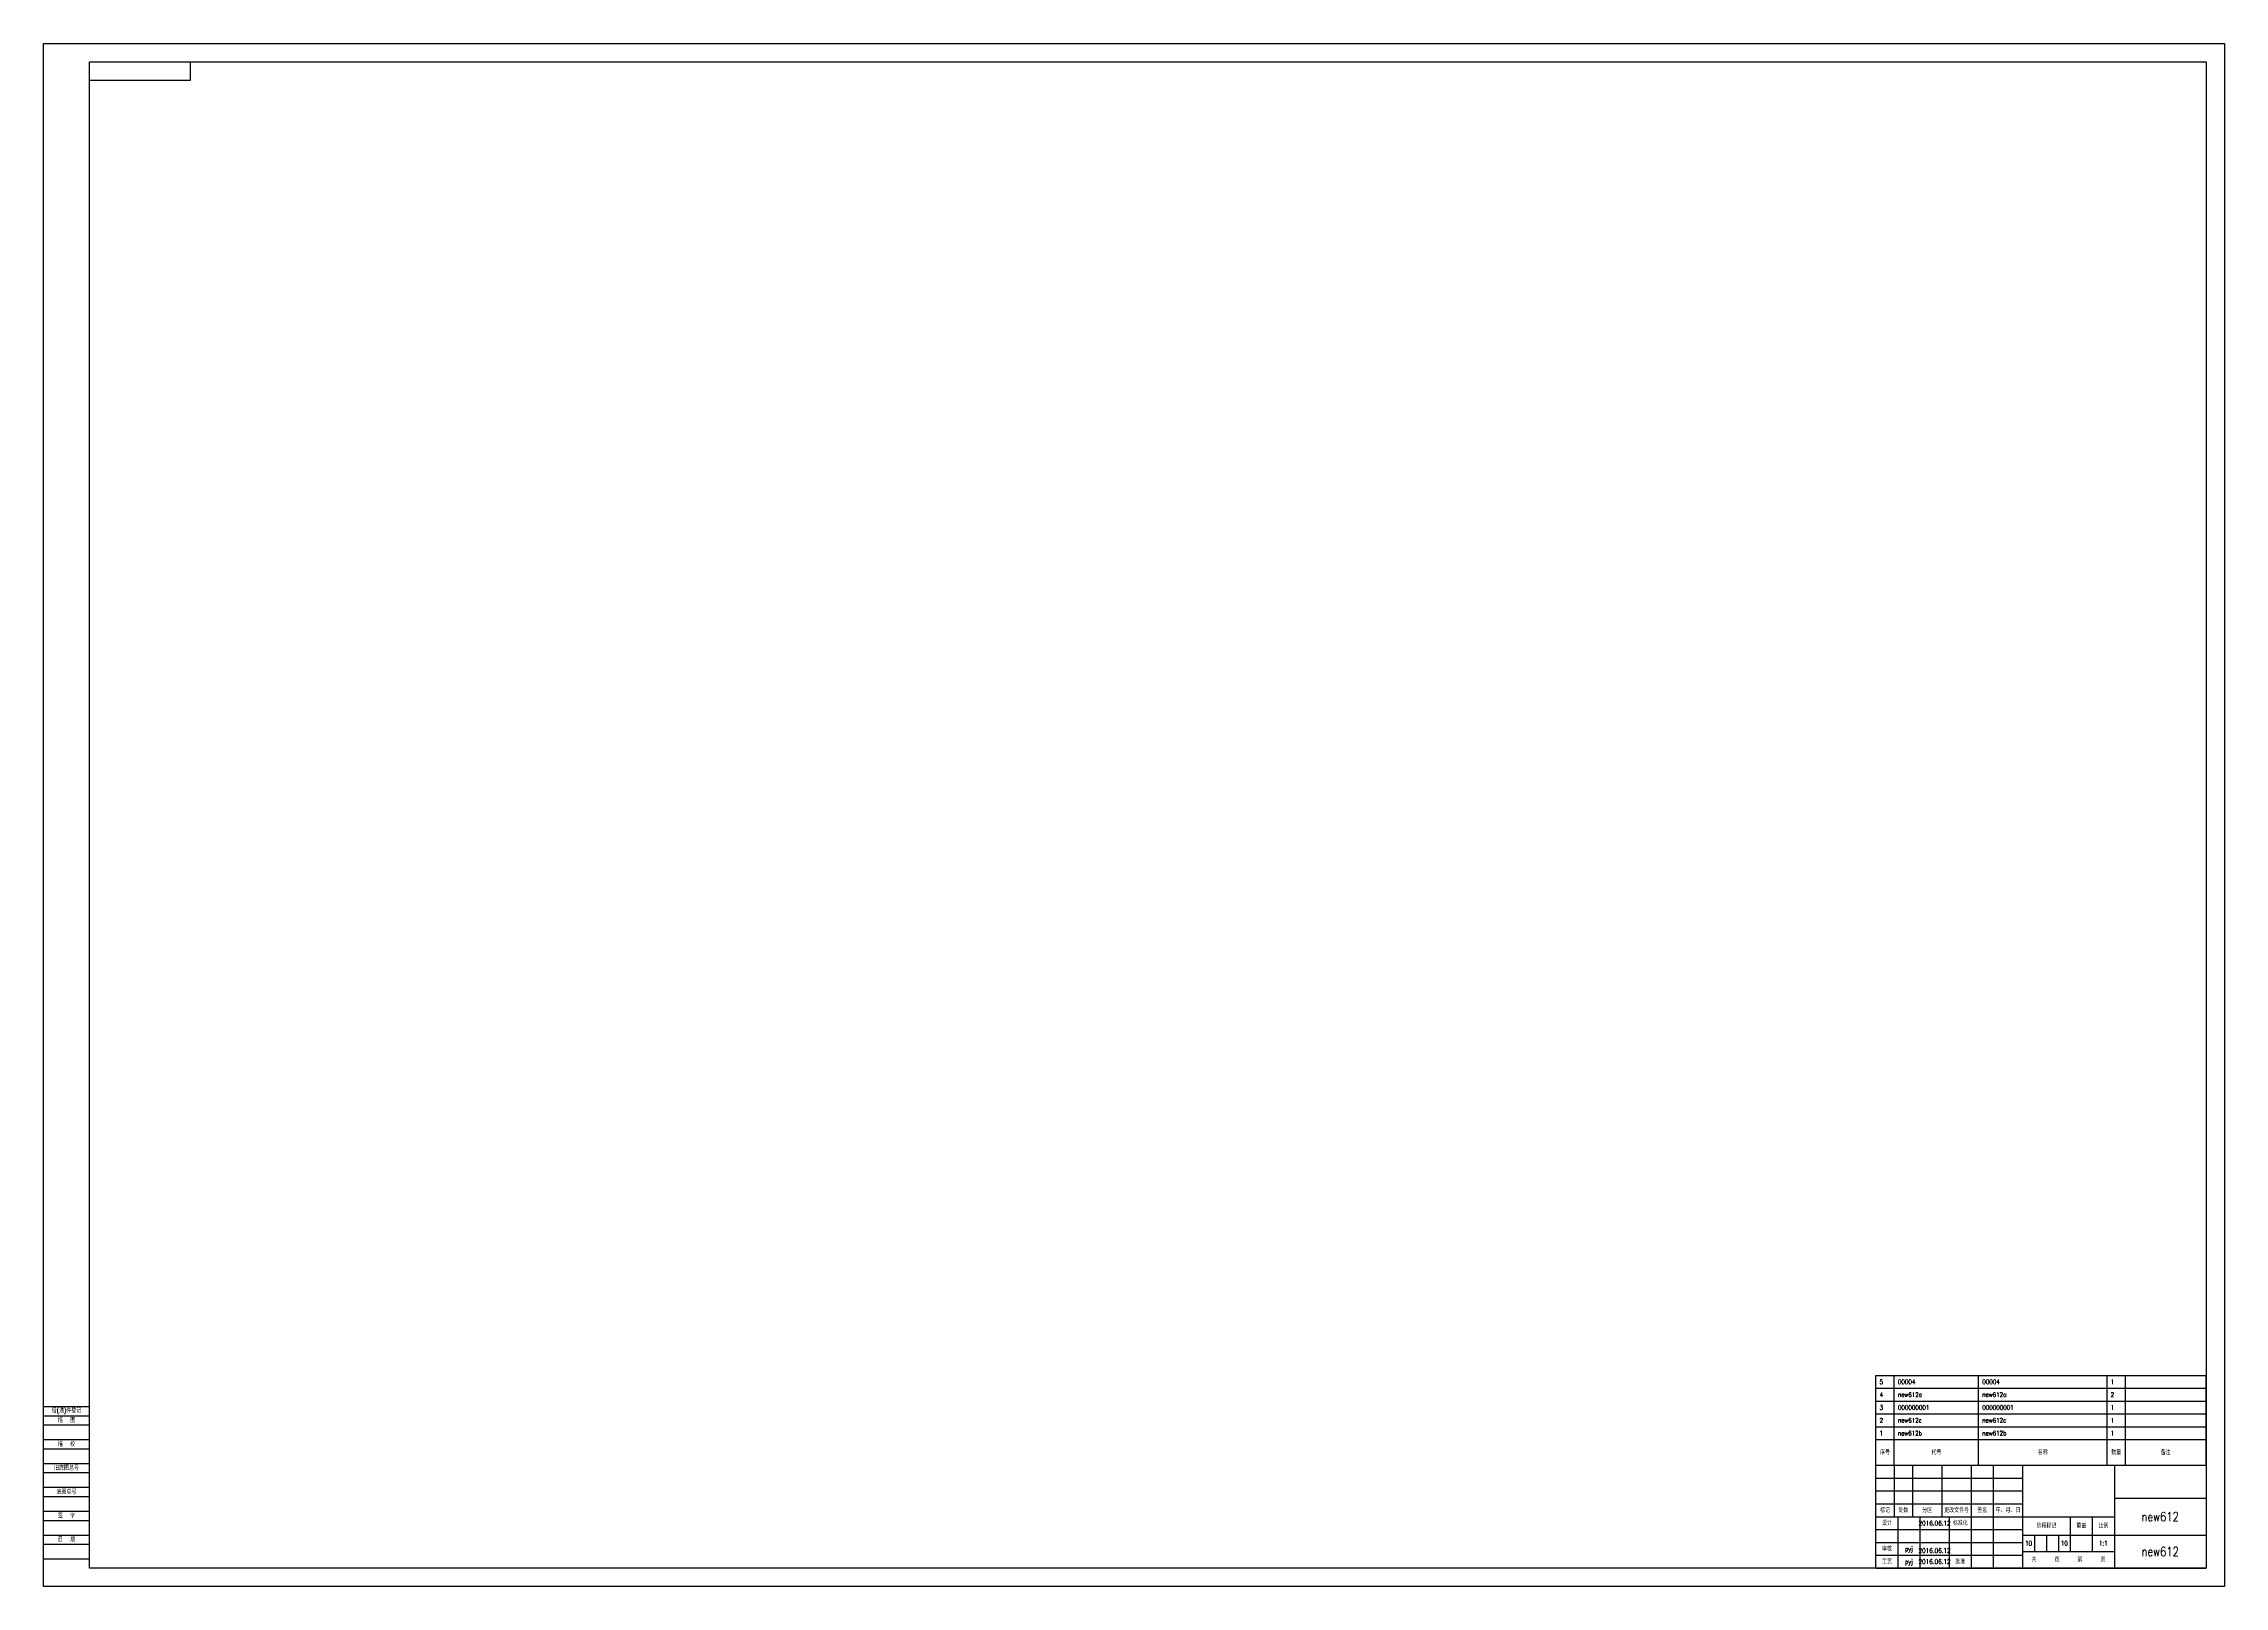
# Model space of a CAD drawing. Header units: millimetres. Extents: x -25 to 1164, y -10 to 831.
import ezdxf
from ezdxf.enums import TextEntityAlignment as Align

# ---------------------------------------------------------------- set-up
doc = ezdxf.new("R2010")
doc.units = ezdxf.units.MM
doc.styles.add('BomFont', font='txt.shx', dxfattribs={"width": 0.8, "bigfont": 'hzfs.shx'})
doc.styles.add('BTableBdyFont', font='txt.shx', dxfattribs={"width": 0.8, "bigfont": 'hzfs.shx'})
doc.styles.add('BTableHdrFont', font='txt.shx', dxfattribs={"width": 0.8, "bigfont": 'hzfs.shx'})
doc.styles.add('TitleFont', font='txt.shx', dxfattribs={"width": 0.8, "bigfont": 'hzfs.shx'})

# ---------------------------------------------------------------- blocks, each defined once
blk = doc.blocks.new('Frame_A0X1')
at = {"color": 3}
blk.add_lwpolyline([(-25, -10), (-25, 831), (1164, 831), (1164, -10)], close=True, dxfattribs=at)
at = {"color": 2}
blk.add_lwpolyline([(0, 0), (0, 821), (1154, 821), (1154, 0)], close=True, dxfattribs=at)
blk.add_lwpolyline([(0, 811), (55, 811), (55, 821)], dxfattribs=at)
at = {"color": 2, "style": 'BomFont', "flags": 1}
blk.add_attdef('TopLeftCornerInvertNo', text='', height=5, rotation=179.9998, dxfattribs=at).set_placement((27.5, 816), align=Align.MIDDLE_CENTER)
blk = doc.blocks.new('YY_TITLE', base_point=(974, 0))
at = {"color": 2}
for p, q in [((974, 0), (974, 56)), ((974, 56), (1154, 56)), ((974, 49), (1054, 49)), ((984, 56), (984, 28)), ((994, 56), (994, 28)), ((1010, 56), (1010, 28)), ((1026, 56), (1026, 28)), ((1038, 56), (1038, 28)), ((1054, 56), (1054, 0)), ((1104, 56), (1104, 0)), ((1154, 56), (1154, 0)), ((974, 42), (1054, 42)), ((1104, 38), (1154, 38)), ((974, 35), (1054, 35)), ((974, 28), (1054, 28)), ((986, 28), (986, 0)), ((998, 28), (998, 0)), ((1014, 28), (1014, 0)), ((1026, 28), (1026, 0)), ((1038, 28), (1038, 0)), ((1054, 28), (1104, 28)), ((1080, 28), (1080, 9)), ((1092, 28), (1092, 9)), ((974, 21), (1054, 21)), ((974, 14), (1054, 14)), ((1054, 18), (1104, 18)), ((1060.5, 18), (1060.5, 9)), ((1067, 18), (1067, 9)), ((1073.5, 18), (1073.5, 9)), ((1104, 18), (1154, 18)), ((1104, 18), (1154, 18)), ((974, 7), (1054, 7)), ((974, 0), (1154, 0)), ((1054, 9), (1104, 9))]:
    blk.add_line(p, q, dxfattribs=at)
at = {"color": 7, "char_height": 2.5, "attachment_point": 5, "style": 'TitleFont'}
for s, insert, width in [('标记', (979, 31.5), 10), ('设计', (980, 24.5), 12), ('处数', (989, 31.5), 10), ('分区', (1002, 31.5), 16), ('更改文件号', (1018, 31.5), 16), ('标准化', (1020, 24.5), 12), ('签名', (1032, 31.5), 12), ('年、月、日', (1046, 31.5), 16), ('阶段标记', (1067, 23), 26), ('重量', (1086, 23), 12), ('比例', (1098, 23), 12), ('审核', (980, 10.5), 12), ('工艺', (980, 3.5), 12), ('批准', (1020, 3.5), 12), ('共     页', (1066.5, 4.5), 25), ('第     页', (1091.5, 4.5), 25)]:
    blk.add_mtext(s, dxfattribs=dict(at, insert=insert, width=width))
at = {"color": 3, "style": 'TitleFont'}
for tag, height, p in [('标记C', 2.5, (979, 52.5)), ('处数C', 2.5, (989, 52.5)), ('分区C', 2.5, (1002, 52.5)), ('更改文件号C', 2.5, (1018, 52.5)), ('签名C', 2.5, (1032, 52.5)), ('日期C', 2.5, (1046, 52.5)), ('单位名称', 3.5, (1129, 48)), ('标记B', 2.5, (979, 45.5)), ('标记A', 2.5, (979, 38.5)), ('处数B', 2.5, (989, 45.5)), ('处数A', 2.5, (989, 38.5)), ('分区B', 2.5, (1002, 45.5)), ('分区A', 2.5, (1002, 38.5)), ('更改文件号B', 2.5, (1018, 45.5)), ('更改文件号A', 2.5, (1018, 38.5)), ('签名B', 2.5, (1032, 45.5)), ('签名A', 2.5, (1032, 38.5)), ('日期B', 2.5, (1046, 45.5)), ('日期A', 2.5, (1046, 38.5)), ('材料标记', 5, (1079, 42)), ('设计签名[*]', 2.5, (992, 24.5)), ('设计日期', 2.5, (1006, 24.5)), ('标准化签名[*]', 2.5, (1032, 24.5)), ('标准化日期', 2.5, (1046, 24.5)), ('图样名称', 5, (1129, 28)), ('审核签名[*]', 2.5, (992, 10.5)), ('阶段标记A', 2.5, (1057.2, 13.5)), ('阶段标记B', 2.5, (1063.8, 13.5)), ('阶段标记C', 2.5, (1070.2, 13.5)), ('阶段标记D', 2.5, (1076.8, 13.5)), ('重量', 2.5, (1086, 13.5)), ('比例', 2.5, (1098, 13.5)), ('图样代号', 5, (1129, 9)), ('工艺签名[*]', 2.5, (992, 3.5)), ('工艺日期', 2.5, (1006, 3.5)), ('审核日期', 2.5, (1006, 9.5)), ('批准签名[*]', 2.5, (1032, 3.5)), ('批准日期', 2.5, (1046, 3.5)), ('共  张', 2.5, (1066.5, 4.5)), ('第  张', 2.5, (1091.5, 4.5))]:
    blk.add_attdef(tag, text='', height=height, dxfattribs=at).set_placement(p, align=Align.MIDDLE_CENTER)
blk = doc.blocks.new('YY_ADDFRAME', base_point=(-25, -10))
at = {"color": 2}
for p, q in [((-25, 88), (0, 88)), ((-25, 88), (0, 88)), ((-25, 83), (0, 83)), ((-25, 78), (0, 78)), ((-25, 70), (0, 70)), ((-25, 65), (0, 65)), ((-25, 57), (0, 57)), ((-25, 52), (0, 52)), ((-25, 44), (0, 44)), ((-25, 39), (0, 39)), ((-25, 31), (0, 31)), ((-25, 26), (0, 26)), ((-25, 18), (0, 18)), ((-25, 13), (0, 13)), ((-25, 5), (0, 5))]:
    blk.add_line(p, q, dxfattribs=at)
at = {"color": 7, "char_height": 2.5, "width": 25, "attachment_point": 5, "style": 'BomFont'}
for s, insert in [('借(通)件登记', (-12.5, 85.5)), ('描  图', (-12.5, 80.5)), ('描  校', (-12.5, 67.5)), ('旧底图总号', (-12.5, 54.5)), ('底图总号', (-12.5, 41.5)), ('签  字', (-12.5, 28.5)), ('日  期', (-12.5, 15.5))]:
    blk.add_mtext(s, dxfattribs=dict(at, insert=insert))
at = {"color": 7, "style": 'BomFont'}
for tag, p in [('描  图', (-12.5, 74)), ('描  校', (-12.5, 61)), ('旧底图总号', (-12.5, 48)), ('底图总号', (-12.5, 35)), ('签  字', (-12.5, 22)), ('日  期', (-12.5, 9))]:
    blk.add_attdef(tag, text='', height=2.5, dxfattribs=at).set_placement(p, align=Align.MIDDLE_CENTER)
blk = doc.blocks.new('YY_BOM', base_point=(974, 56))
at = {"style": 'BTableBdyFont', "width": 0.8, "flags": 1}
for tag, p in [('版本', (936, 58.25)), ('序列号', (936, 58.25)), ('件号', (936, 58.25)), ('父件版本', (936, 58.25)), ('根件版本', (936, 58.25)), ('根件件号', (936, 58.25)), ('操作类型', (936, 58.25)), ('父件件号', (936, 58.25)), ('backup2', (936, 58.25)), ('', (976, 59.5))]:
    blk.add_attdef(tag, p, '', height=2.5, dxfattribs=at)
at = {"color": 7, "style": 'BTableBdyFont', "width": 0.8}
for tag, p in [('序号', (976, 58.25)), ('代号', (986, 58.25)), ('名称', (1032, 58.25)), ('数量', (1102, 58.25)), ('备注', (1112, 58.25))]:
    blk.add_attdef(tag, p, '', height=2.5, dxfattribs=at)
blk = doc.blocks.new('YY_BOMHEADER', base_point=(974, 56))
at = {"color": 7}
for p, q in [((974, 56), (974, 105)), ((974, 105), (1154, 105)), ((974, 98), (1154, 98)), ((984, 56), (984, 105)), ((1030, 56), (1030, 105)), ((1100, 56), (1100, 105)), ((1110, 56), (1110, 105)), ((1154, 56), (1154, 105)), ((974, 91), (1154, 91)), ((974, 84), (1154, 84)), ((974, 77), (1154, 77)), ((974, 70), (1154, 70)), ((974, 56), (1154, 56))]:
    blk.add_line(p, q, dxfattribs=at)
at = {"color": 7, "char_height": 2.5, "attachment_point": 5, "style": 'BTableHdrFont'}
for s, insert, width in [('序号', (979, 63), 10), ('代号', (1007, 63), 46), ('名称', (1065, 63), 70), ('数量', (1105, 63), 10), ('备注', (1132, 63), 44)]:
    blk.add_mtext(s, dxfattribs=dict(at, insert=insert, width=width))

msp = doc.modelspace()

# ---------------------------------------------------------------- block references
for name, p in [('Frame_A0X1', (0, 0)), ('YY_BOMHEADER', (974, 56)), ('YY_ADDFRAME', (-25, -10))]:
    msp.add_blockref(name, p)
ref = msp.add_blockref('YY_BOM', (974, 98))
ref.add_attrib('序号', '5', (976, 100.25), dxfattribs={"color": 7, "height": 2.5, "style": 'BTableBdyFont', "width": 0.8})
ref.add_attrib('件号', '00004', (986, 100.25), dxfattribs={"color": 7, "height": 2.5, "style": 'BTableBdyFont', "width": 0.8})
ref.add_attrib('名称', '00004', (1032, 100.25), dxfattribs={"color": 7, "height": 2.5, "style": 'BTableBdyFont', "width": 0.8})
ref.add_attrib('数量', '1', (1102, 100.25), dxfattribs={"color": 7, "height": 2.5, "style": 'BTableBdyFont', "width": 0.8})
ref = msp.add_blockref('YY_BOM', (974, 91))
ref.add_attrib('序号', '4', (976, 93.25), dxfattribs={"color": 7, "height": 2.5, "style": 'BTableBdyFont', "width": 0.8})
ref.add_attrib('件号', 'new612a', (986, 93.25), dxfattribs={"color": 7, "height": 2.5, "style": 'BTableBdyFont', "width": 0.8})
ref.add_attrib('名称', 'new612a', (1032, 93.25), dxfattribs={"color": 7, "height": 2.5, "style": 'BTableBdyFont', "width": 0.8})
ref.add_attrib('数量', '2', (1102, 93.25), dxfattribs={"color": 7, "height": 2.5, "style": 'BTableBdyFont', "width": 0.8})
ref = msp.add_blockref('YY_BOM', (974, 84))
ref.add_attrib('序号', '3', (976, 86.25), dxfattribs={"color": 7, "height": 2.5, "style": 'BTableBdyFont', "width": 0.8})
ref.add_attrib('件号', '000000001', (986, 86.25), dxfattribs={"color": 7, "height": 2.5, "style": 'BTableBdyFont', "width": 0.8})
ref.add_attrib('名称', '000000001', (1032, 86.25), dxfattribs={"color": 7, "height": 2.5, "style": 'BTableBdyFont', "width": 0.8})
ref.add_attrib('数量', '1', (1102, 86.25), dxfattribs={"color": 7, "height": 2.5, "style": 'BTableBdyFont', "width": 0.8})
ref = msp.add_blockref('YY_BOM', (974, 77))
ref.add_attrib('序号', '2', (976, 79.25), dxfattribs={"color": 7, "height": 2.5, "style": 'BTableBdyFont', "width": 0.8})
ref.add_attrib('件号', 'new612c', (986, 79.25), dxfattribs={"color": 7, "height": 2.5, "style": 'BTableBdyFont', "width": 0.8})
ref.add_attrib('名称', 'new612c', (1032, 79.25), dxfattribs={"color": 7, "height": 2.5, "style": 'BTableBdyFont', "width": 0.8})
ref.add_attrib('数量', '1', (1102, 79.25), dxfattribs={"color": 7, "height": 2.5, "style": 'BTableBdyFont', "width": 0.8})
ref = msp.add_blockref('YY_BOM', (974, 70))
ref.add_attrib('序号', '1', (976, 72.25), dxfattribs={"color": 7, "height": 2.5, "style": 'BTableBdyFont', "width": 0.8})
ref.add_attrib('件号', 'new612b', (986, 72.25), dxfattribs={"color": 7, "height": 2.5, "style": 'BTableBdyFont', "width": 0.8})
ref.add_attrib('名称', 'new612b', (1032, 72.25), dxfattribs={"color": 7, "height": 2.5, "style": 'BTableBdyFont', "width": 0.8})
ref.add_attrib('数量', '1', (1102, 72.25), dxfattribs={"color": 7, "height": 2.5, "style": 'BTableBdyFont', "width": 0.8})
ref = msp.add_blockref('YY_TITLE', (974, 0))
ref.add_attrib('工艺签名[*]', 'pyj', dxfattribs={"color": 3, "height": 2.5, "style": 'BomFont', "width": 0.8}).set_placement((992, 3.5), align=Align.MIDDLE_CENTER)
ref.add_attrib('工艺日期', '2016.06.12', dxfattribs={"color": 3, "height": 2.5, "style": 'BomFont', "width": 0.818182}).set_placement((1006, 3.5), align=Align.MIDDLE_CENTER)
ref.add_attrib('审核签名[*]', 'pyj', dxfattribs={"color": 3, "height": 2.5, "style": 'BomFont', "width": 0.8}).set_placement((992, 10.5), align=Align.MIDDLE_CENTER)
ref.add_attrib('审核日期', '2016.06.12', dxfattribs={"color": 3, "height": 2.5, "style": 'BomFont', "width": 0.818182}).set_placement((1006, 9.5), align=Align.MIDDLE_CENTER)
ref.add_attrib('设计日期', '2016.06.12', dxfattribs={"color": 3, "height": 2.5, "style": 'BomFont', "width": 0.818182}).set_placement((1006, 24.5), align=Align.MIDDLE_CENTER)
ref.add_attrib('阶段标记A', '10', dxfattribs={"color": 3, "height": 2.5, "style": 'TitleFont', "width": 0.8}).set_placement((1057.25, 13.5), align=Align.MIDDLE_CENTER)
ref.add_attrib('阶段标记D', '10', dxfattribs={"color": 3, "height": 2.5, "style": 'TitleFont', "width": 0.8}).set_placement((1076.75, 13.5), align=Align.MIDDLE_CENTER)
ref.add_attrib('比例', '1:1', dxfattribs={"color": 3, "height": 2.5, "style": 'TitleFont', "width": 0.8}).set_placement((1098, 13.5), align=Align.MIDDLE_CENTER)
ref.add_attrib('图样名称', 'new612', dxfattribs={"color": 3, "height": 5, "style": 'TitleFont', "width": 0.8}).set_placement((1129, 28), align=Align.MIDDLE_CENTER)
ref.add_attrib('图样代号', 'new612', dxfattribs={"color": 3, "height": 5, "style": 'TitleFont', "width": 0.8}).set_placement((1129, 9), align=Align.MIDDLE_CENTER)

doc.saveas('drawing.dxf')
